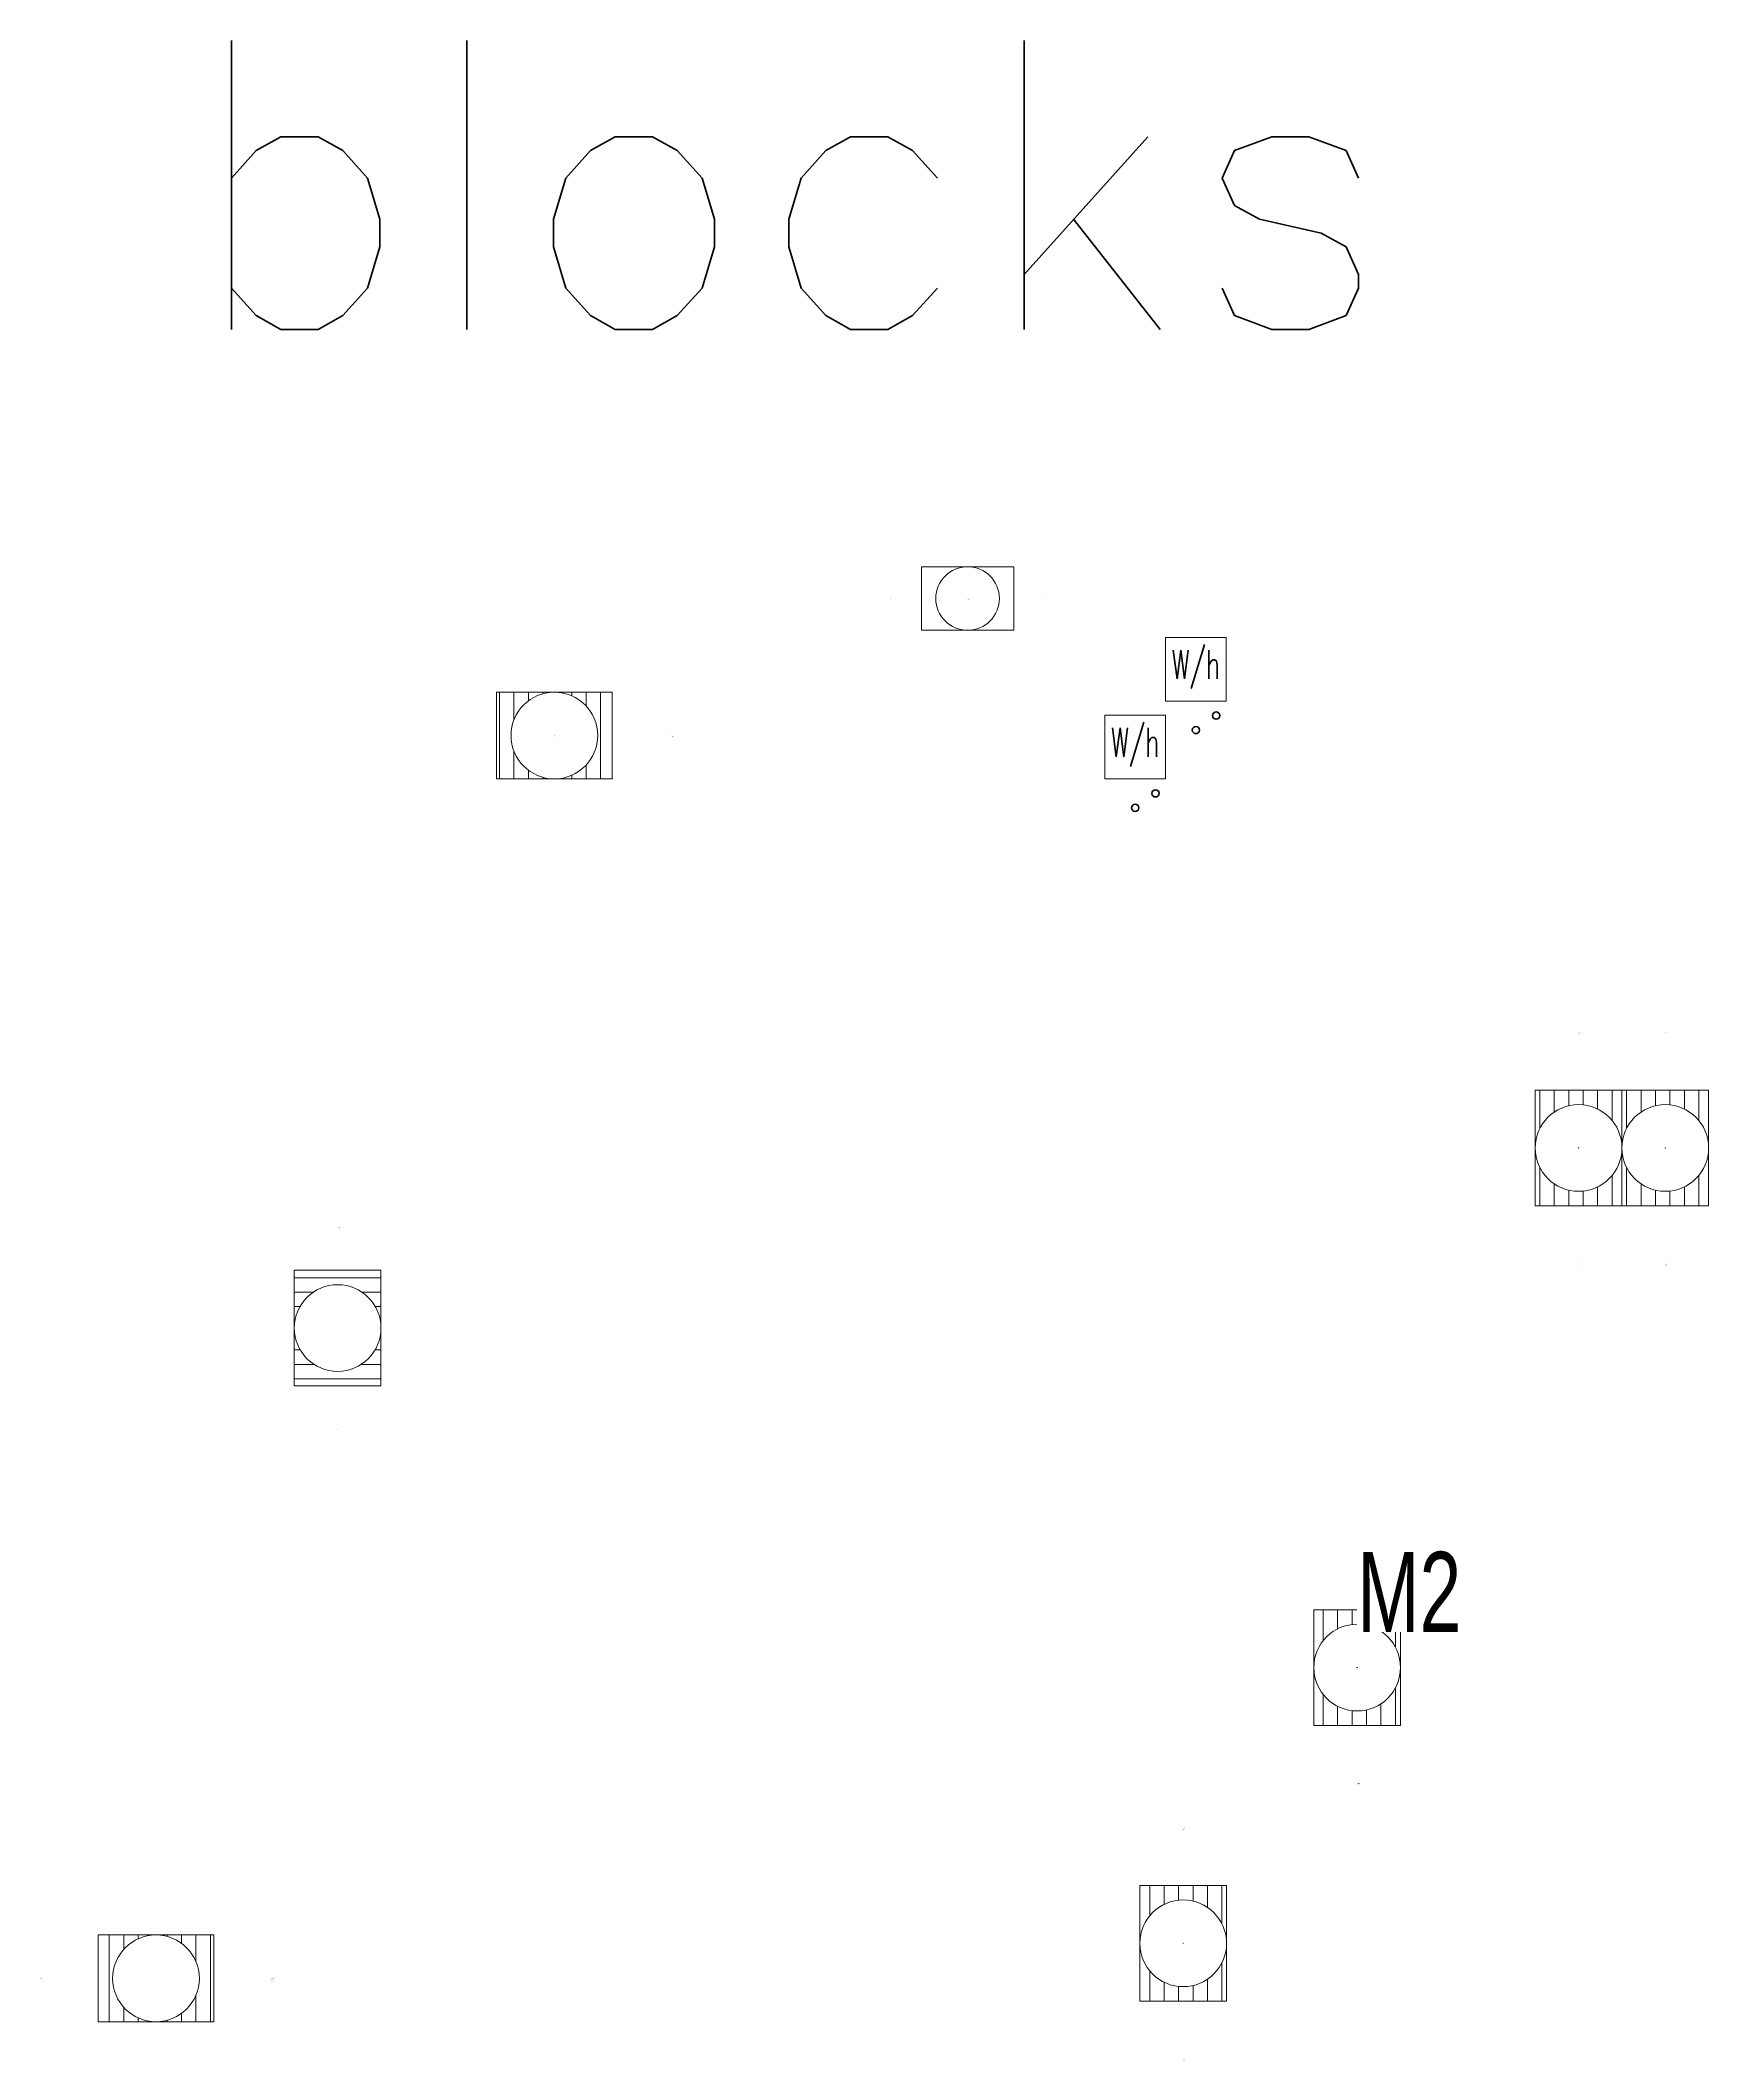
# Model space of a CAD drawing. Header units: millimetres. Extents: x 414212 to 471151, y 36255 to 49530.
# Drawn here: x 414212 to 419984, y 40198 to 47184 of the extents above; entities that cross this region are included whole.
import ezdxf
from ezdxf.enums import TextEntityAlignment as Align

# ---------------------------------------------------------------- set-up
doc = ezdxf.new("R2018")
doc.units = ezdxf.units.MM
doc.header["$LTSCALE"] = 0.5
doc.layers.get('0').update_dxf_attribs({"lineweight": 18})
doc.styles.add('2_0.6', font='romans.shx', dxfattribs={"width": 0.6, "height": 2})
doc.styles.add('2_0.7', font='romans.shx', dxfattribs={"width": 0.7, "height": 2})
doc.styles.add('Annotative', font='romans.shx')
pattern_1 = [(90, (0, 0), (-50, 3e-15), [])]

# ---------------------------------------------------------------- blocks, each defined once
blk = doc.blocks.new('DISTRIBUCION')
h = blk.add_hatch()
h.set_pattern_fill('_USER', color=6, scale=50, angle=90, pattern_type=0)
h.set_pattern_definition(pattern_1)
h.paths.add_polyline_path([(200, 300), (0, 300, -0.414214), (150, 150, -0.414214), (0, 0), (200, 0)])
h.paths.add_polyline_path([(0, 300), (-200, 300), (-200, 0), (0, 0, -0.414214), (-150, 150, -0.414214)])
at = {"color": 6}
blk.add_lwpolyline([(-200, 300), (200, 300), (200, 0), (-200, 0)], close=True, dxfattribs=at)
blk.add_circle((0, 150), 150, dxfattribs=at)
at = {"color": 6, "lineweight": 30, "width": 0.7, "flags": 8}
for tag, p in [('ALIMENTADOR', (-400, 150)), ('TIPO', (400, 150))]:
    blk.add_attdef(tag, text='', height=100, dxfattribs=at).set_placement(p, align=Align.MIDDLE_CENTER)
at = {"color": 6, "lineweight": 30, "width": 0.7}
blk.add_attdef('CODIGO', text='', height=100, dxfattribs=at).set_placement((0, 150), align=Align.MIDDLE_CENTER)
at = {"color": 6, "style": '2_0.6', "flags": 1}
blk.add_attdef('NIVEL', (0, 0), '', height=100, dxfattribs=at)
blk = doc.blocks.new('*U177')
h = blk.add_hatch()
h.set_pattern_fill('_USER', color=6, scale=50, angle=90, pattern_type=0)
h.set_pattern_definition(pattern_1)
h.paths.add_polyline_path([(200, 300), (0, 300, -0.414214), (150, 150, -0.414214), (0, 0), (200, 0)])
h.paths.add_polyline_path([(0, 300), (-200, 300), (-200, 0), (0, 0, -0.414214), (-150, 150, -0.414214)])
at = {"color": 6}
blk.add_lwpolyline([(-200, 300), (200, 300), (200, 0), (-200, 0)], close=True, dxfattribs=at)
blk.add_circle((0, 150), 150, dxfattribs=at)
at = {"color": 6, "lineweight": 30, "width": 0.7}
for tag, p in [('ALIMENTADOR', (-400, 150)), ('CODIGO', (0, 150)), ('TIPO', (400, 150))]:
    blk.add_attdef(tag, text='', height=100, dxfattribs=at).set_placement(p, align=Align.MIDDLE_CENTER)
at = {"color": 6, "style": '2_0.7', "width": 0.7, "flags": 1}
blk.add_attdef('NIVEL', (0, -124), '', height=100, dxfattribs=at)
blk = doc.blocks.new('TUBERIA MEDIDOR')
at = {"color": 6, "lineweight": 50}
blk.add_circle((0, 0), 12.5, dxfattribs=at)
blk.add_circle((0, 0), 12.5, dxfattribs=at)
blk.add_circle((0, 0), 12.5, dxfattribs=at)
blk.add_circle((0, 0), 12.5, dxfattribs=at)
blk.add_circle((0, 0), 12.5, dxfattribs=at)
blk.add_circle((0, 0), 12.5, dxfattribs=at)
blk.add_circle((0, 0), 12.5, dxfattribs=at)
blk.add_circle((0, 0), 12.5, dxfattribs=at)
blk.add_circle((0, 0), 12.5, dxfattribs=at)
blk.add_circle((0, 0), 12.5, dxfattribs=at)
blk.add_circle((0, 0), 12.5, dxfattribs=at)
blk.add_circle((0, 0), 12.5, dxfattribs=at)
blk.add_circle((0, 0), 12.5, dxfattribs=at)
blk.add_circle((0, 0), 12.5, dxfattribs=at)
blk.add_circle((0, 0), 12.5, dxfattribs=at)
blk.add_circle((0, 0), 12.5, dxfattribs=at)
blk = doc.blocks.new('*U178')
at = {"color": 6}
blk.add_lwpolyline([(-174.8, 50), (-174.8, 270), (35.2, 270), (35.2, 50), (-174.8, 50)], dxfattribs=at)
at = {"xscale": -1}
blk.add_blockref('TUBERIA MEDIDOR', (0.1, 0), dxfattribs=at)
at = {"color": 6, "insert": (-69.8, 160), "char_height": 100, "width": 218.907, "attachment_point": 5, "style": '2_0.6'}
blk.add_mtext('W/h', dxfattribs=at)
at = {"color": 6, "style": '2_0.6', "width": 0.6, "flags": 1}
for tag, p in [('TIPO', (-69.9, 550)), ('ALIMENTADOR', (-69.9, 450)), ('NIVEL', (-69.9, 350)), ('CODIGO', (0.1, 0))]:
    blk.add_attdef(tag, text='', height=100, dxfattribs=at).set_placement(p, align=Align.MIDDLE_CENTER)
blk = doc.blocks.new('F1')
at = {"color": 6, "flags": 128}
blk.add_lwpolyline([(-160, 0), (160, 0), (160, 220), (-160, 220)], close=True, dxfattribs=at)
at = {"color": 6}
blk.add_circle((0, 110), 110, dxfattribs=at)
at = {"color": 6, "lineweight": 30, "width": 0.7}
for tag, p in [('ALIMENTADOR', (-330, 110)), ('CODIGO', (0, 110)), ('TIPO', (350, 110))]:
    blk.add_attdef(tag, text='', height=100, dxfattribs=at).set_placement(p, align=Align.MIDDLE_CENTER)
at = {"color": 6, "style": '2_0.6', "flags": 1}
blk.add_attdef('NIVEL', (0, -143), '', height=100, dxfattribs=at)
blk = doc.blocks.new('PRINCIPAL')
h = blk.add_hatch()
h.set_pattern_fill('_USER', color=6, scale=50, angle=90, pattern_type=0)
h.set_pattern_definition(pattern_1)
h.paths.add_polyline_path([(200, 300), (0, 300, -0.414214), (150, 150, -0.414214), (0, 0), (200, 0)])
h.paths.add_polyline_path([(0, 300), (-200, 300), (-200, 0), (0, 0, -0.414214), (-150, 150, -0.414214)])
at = {"color": 6}
blk.add_lwpolyline([(-200, 300), (200, 300), (200, 0), (-200, 0)], close=True, dxfattribs=at)
blk.add_circle((0, 150), 150, dxfattribs=at)
at = {"color": 6, "lineweight": 30, "width": 0.7}
for tag, p in [('ALIMENTADOR', (-350, 150)), ('CODIGO', (0, 150)), ('TIPO', (350, 150))]:
    blk.add_attdef(tag, text='', height=100, dxfattribs=at).set_placement(p, align=Align.MIDDLE_CENTER)
at = {"color": 6, "style": '2_0.6', "flags": 1}
blk.add_attdef('NIVEL', (0, -120.3), '', height=100, dxfattribs=at)
blk = doc.blocks.new('*U179')
at = {"xscale": -1}
blk.add_blockref('TUBERIA MEDIDOR', (0.1, 0), dxfattribs=at)
at = {"color": 6, "style": '2_0.6', "width": 0.6, "flags": 1}
for tag, p in [('TIPO', (-69.9, 550)), ('ALIMENTADOR', (-69.9, 450)), ('NIVEL', (-69.9, 350)), ('CODIGO', (0.1, 0))]:
    blk.add_attdef(tag, text='', height=100, dxfattribs=at).set_placement(p, align=Align.MIDDLE_CENTER)
blk = doc.blocks.new('*U197')
h = blk.add_hatch()
h.set_pattern_fill('_USER', color=6, scale=50, pattern_type=0)
h.set_pattern_definition([(0, (0, 0), (0, 50), [])])
h.paths.add_polyline_path([(200, 300), (12.7, 300, -0.389709), (150.5, 150, -0.389709), (12.7, 0), (200, 0)])
h.paths.add_polyline_path([(-12.7, 300), (-200, 300), (-200, 0), (-12.7, 0, -0.389709), (-150.5, 150, -0.389709)])
at = {"color": 6}
blk.add_lwpolyline([(-200, 300), (200, 300), (200, 0), (-200, 0)], close=True, dxfattribs=at)
blk.add_circle((0, 150), 150, dxfattribs=at)
at = {"color": 6, "lineweight": 30, "width": 0.7}
for tag, p in [('ALIMENTADOR', (-400, 150)), ('TIPO', (400, 150))]:
    blk.add_attdef(tag, text='', height=100, dxfattribs=at).set_placement(p, align=Align.MIDDLE_CENTER)
at = {"color": 6, "style": '2_0.7', "width": 0.7}
blk.add_attdef('CODIGO', text='', height=100, dxfattribs=at).set_placement((0, 150), align=Align.MIDDLE_CENTER)
at = {"color": 6, "style": '2_0.6', "flags": 1}
blk.add_attdef('NIVEL', (0, -149), '', height=100, dxfattribs=at)
blk = doc.blocks.new('A$C49d135d3')
at = {"color": 6}
ref = blk.add_blockref('*U197', (0, -200), dxfattribs=dict(at, rotation=90))
lines = blk.add_mtext('\\W0.7000;PUES^JTO', dxfattribs={"color": 6, "insert": (-150, 200), "char_height": 2.5, "attachment_point": 1, "bg_fill": 3, "box_fill_scale": 1, "bg_fill_color": 256, "bg_fill_transparency": 0})
ref.add_attrib('TIPO', '', (-150, 200)).embed_mtext(lines)
lines = blk.add_mtext('\\W0.7000;M3', dxfattribs={"color": 6, "insert": (-150, -600), "char_height": 2.5, "attachment_point": 1, "bg_fill": 3, "box_fill_scale": 1, "bg_fill_color": 256, "bg_fill_transparency": 0})
ref.add_attrib('ALIMENTADOR', '', (-150, -600)).embed_mtext(lines)
ref.add_attrib('CODIGO', '3', dxfattribs={"color": 6, "height": 2, "rotation": 90, "style": '2_0.7', "width": 0.7}).set_placement((-150, -200), align=Align.MIDDLE_CENTER)
ref = blk.add_blockref('*U197', (0, -200), dxfattribs=dict(at, rotation=270))
lines = blk.add_mtext('\\W0.7000;PUES^JTO', dxfattribs={"color": 6, "insert": (150, -600), "char_height": 2.5, "attachment_point": 1, "bg_fill": 3, "box_fill_scale": 1, "bg_fill_color": 256, "bg_fill_transparency": 0})
ref.add_attrib('TIPO', '', (150, -600)).embed_mtext(lines)
lines = blk.add_mtext('\\W0.7000;M4', dxfattribs={"color": 6, "insert": (150, 200), "char_height": 2.5, "attachment_point": 1, "bg_fill": 3, "box_fill_scale": 1, "bg_fill_color": 256, "bg_fill_transparency": 0})
ref.add_attrib('ALIMENTADOR', '', (150, 200)).embed_mtext(lines)
ref.add_attrib('CODIGO', '4', dxfattribs={"color": 6, "height": 2, "rotation": 270, "style": '2_0.7', "width": 0.7}).set_placement((150, -200), align=Align.MIDDLE_CENTER)

msp = doc.modelspace()

# ---------------------------------------------------------------- block references
at = {"color": 6}
ref = msp.add_blockref('F1', (417420, 45143), dxfattribs=at)
lines = msp.add_mtext('\\W0.7000;G01', dxfattribs={"color": 6, "insert": (417420, 45253), "char_height": 2.5, "attachment_point": 1, "bg_fill": 3, "box_fill_scale": 1, "bg_fill_color": 256, "bg_fill_transparency": 0})
ref.add_attrib('CODIGO', '', (417420, 45253)).embed_mtext(lines)
lines = msp.add_mtext('\\W0.7000;F1', dxfattribs={"color": 6, "insert": (417690, 45253), "char_height": 2.5, "attachment_point": 1, "bg_fill": 3, "box_fill_scale": 1, "bg_fill_color": 256, "bg_fill_transparency": 0})
ref.add_attrib('TIPO', '', (417690, 45253)).embed_mtext(lines)
lines = msp.add_mtext('\\W0.7000;p0', dxfattribs={"color": 6, "insert": (417150, 45253), "char_height": 2.5, "attachment_point": 1, "bg_fill": 3, "box_fill_scale": 1, "bg_fill_color": 256, "bg_fill_transparency": 0})
ref.add_attrib('ALIMENTADOR', '', (417150, 45253)).embed_mtext(lines)
for name, p in [('*U178', (418279.9, 44847.9)), ('*U178', (418069.9, 44578.9)), ('*U179', (418209.9, 44797.9)), ('*U179', (417999.9, 44528.9))]:
    msp.add_blockref(name, p, dxfattribs=at)
ref = msp.add_blockref('DISTRIBUCION', (415990.1, 44628.9), dxfattribs=dict(at, rotation=1.754013706588579e-06))
lines = msp.add_mtext('\\W0.7000;P', dxfattribs={"color": 6, "insert": (415590.1, 44778.9), "char_height": 2.5, "attachment_point": 1, "bg_fill": 3, "box_fill_scale": 1, "bg_fill_color": 256, "bg_fill_transparency": 0})
ref.add_attrib('ALIMENTADOR', '', (415590.1, 44778.9)).embed_mtext(lines)
lines = msp.add_mtext('\\W0.7000;DISTRI^JBUCION', dxfattribs={"color": 6, "insert": (416390.1, 44778.9), "char_height": 2.5, "attachment_point": 1, "bg_fill": 3, "box_fill_scale": 1, "bg_fill_color": 256, "bg_fill_transparency": 0})
ref.add_attrib('TIPO', '', (416390.1, 44778.9)).embed_mtext(lines)
lines = msp.add_mtext('\\W0.7000;P0', dxfattribs={"color": 6, "insert": (415990.1, 44778.9), "char_height": 2.5, "attachment_point": 1, "bg_fill": 3, "box_fill_scale": 1, "bg_fill_color": 256, "bg_fill_transparency": 0})
ref.add_attrib('CODIGO', '', (415990.1, 44778.9)).embed_mtext(lines)
msp.add_blockref('A$C49d135d3', (419684, 43552))
ref = msp.add_blockref('PRINCIPAL', (415390.1, 42728.9), dxfattribs=dict(at, rotation=89.986636504351))
lines = msp.add_mtext('\\W0.7000;TT', dxfattribs={"color": 6, "insert": (415240, 42379), "char_height": 2.5, "attachment_point": 1, "bg_fill": 3, "box_fill_scale": 1, "bg_fill_color": 256, "bg_fill_transparency": 0})
ref.add_attrib('ALIMENTADOR', '', (415240, 42379)).embed_mtext(lines)
lines = msp.add_mtext('\\W0.7000;PRINCIPAL', dxfattribs={"color": 6, "insert": (415240.1, 43079), "char_height": 2.5, "attachment_point": 1, "bg_fill": 3, "box_fill_scale": 1, "bg_fill_color": 256, "bg_fill_transparency": 0})
ref.add_attrib('TIPO', '', (415240.1, 43079)).embed_mtext(lines)
lines = msp.add_mtext('\\W0.7000;P', dxfattribs={"color": 6, "insert": (415240.1, 42729), "char_height": 2.5, "attachment_point": 1, "bg_fill": 3, "box_fill_scale": 1, "bg_fill_color": 256, "bg_fill_transparency": 0})
ref.add_attrib('CODIGO', '', (415240.1, 42729)).embed_mtext(lines)
ref = msp.add_blockref('*U197', (418617.8, 41554.3), dxfattribs=dict(at, rotation=270))
lines = msp.add_mtext('\\W0.7000;PUES^JTO', dxfattribs={"color": 6, "insert": (418767.8, 41154.3), "char_height": 2.5, "attachment_point": 1, "bg_fill": 3, "box_fill_scale": 1, "bg_fill_color": 256, "bg_fill_transparency": 0})
ref.add_attrib('TIPO', '', (418767.8, 41154.3)).embed_mtext(lines)
lines = msp.add_mtext('\\W0.7000;M2', dxfattribs={"color": 6, "insert": (418767.8, 41954.3), "char_height": 277.185, "attachment_point": 1, "bg_fill": 3, "box_fill_scale": 1, "bg_fill_color": 256, "bg_fill_transparency": 0})
ref.add_attrib('ALIMENTADOR', '', (418767.8, 41954.3)).embed_mtext(lines)
ref.add_attrib('CODIGO', '2', dxfattribs={"color": 6, "height": 2, "rotation": 270, "style": '2_0.7', "width": 0.7}).set_placement((418767.8, 41554.3), align=Align.MIDDLE_CENTER)
ref = msp.add_blockref('*U197', (418316, 40600.3), dxfattribs=dict(at, rotation=90))
lines = msp.add_mtext('\\W0.7000;PUES^JTO', dxfattribs={"color": 6, "insert": (418166, 41000.3), "char_height": 2.5, "attachment_point": 1, "bg_fill": 3, "box_fill_scale": 1, "bg_fill_color": 256, "bg_fill_transparency": 0})
ref.add_attrib('TIPO', '', (418166, 41000.3)).embed_mtext(lines)
lines = msp.add_mtext('\\W0.7000;M1', dxfattribs={"color": 6, "insert": (418166, 40200.3), "char_height": 2.5, "attachment_point": 1, "bg_fill": 3, "box_fill_scale": 1, "bg_fill_color": 256, "bg_fill_transparency": 0})
ref.add_attrib('ALIMENTADOR', '', (418166, 40200.3)).embed_mtext(lines)
ref.add_attrib('CODIGO', '1', dxfattribs={"color": 6, "height": 2, "rotation": 90, "style": '2_0.7', "width": 0.7}).set_placement((418166, 40600.3), align=Align.MIDDLE_CENTER)
ref = msp.add_blockref('*U177', (414611.6, 40329), dxfattribs=at)
lines = msp.add_mtext('\\W0.7000;TT', dxfattribs={"color": 6, "insert": (414611.6, 40479), "char_height": 2.5, "attachment_point": 1, "bg_fill": 3, "box_fill_scale": 1, "bg_fill_color": 256, "bg_fill_transparency": 0})
ref.add_attrib('CODIGO', '', (414611.6, 40479)).embed_mtext(lines)
lines = msp.add_mtext('\\W0.7000;GE', dxfattribs={"color": 6, "insert": (414211.6, 40479), "char_height": 2.5, "attachment_point": 1, "bg_fill": 3, "box_fill_scale": 1, "bg_fill_color": 256, "bg_fill_transparency": 0})
ref.add_attrib('ALIMENTADOR', '', (414211.6, 40479)).embed_mtext(lines)
lines = msp.add_mtext('\\W0.7000;TRANS^JFEREN^JCIA', dxfattribs={"color": 6, "insert": (415011.6, 40479), "char_height": 2.5, "attachment_point": 1, "bg_fill": 3, "box_fill_scale": 1, "bg_fill_color": 256, "bg_fill_transparency": 0})
ref.add_attrib('TIPO', '', (415011.6, 40479)).embed_mtext(lines)

# ---------------------------------------------------------------- texts
at = {"color": 2, "insert": (414701, 47184), "char_height": 1000, "width": 7655, "attachment_point": 1, "style": 'Annotative'}
msp.add_mtext('blocks', dxfattribs=at)

doc.saveas('drawing.dxf')
